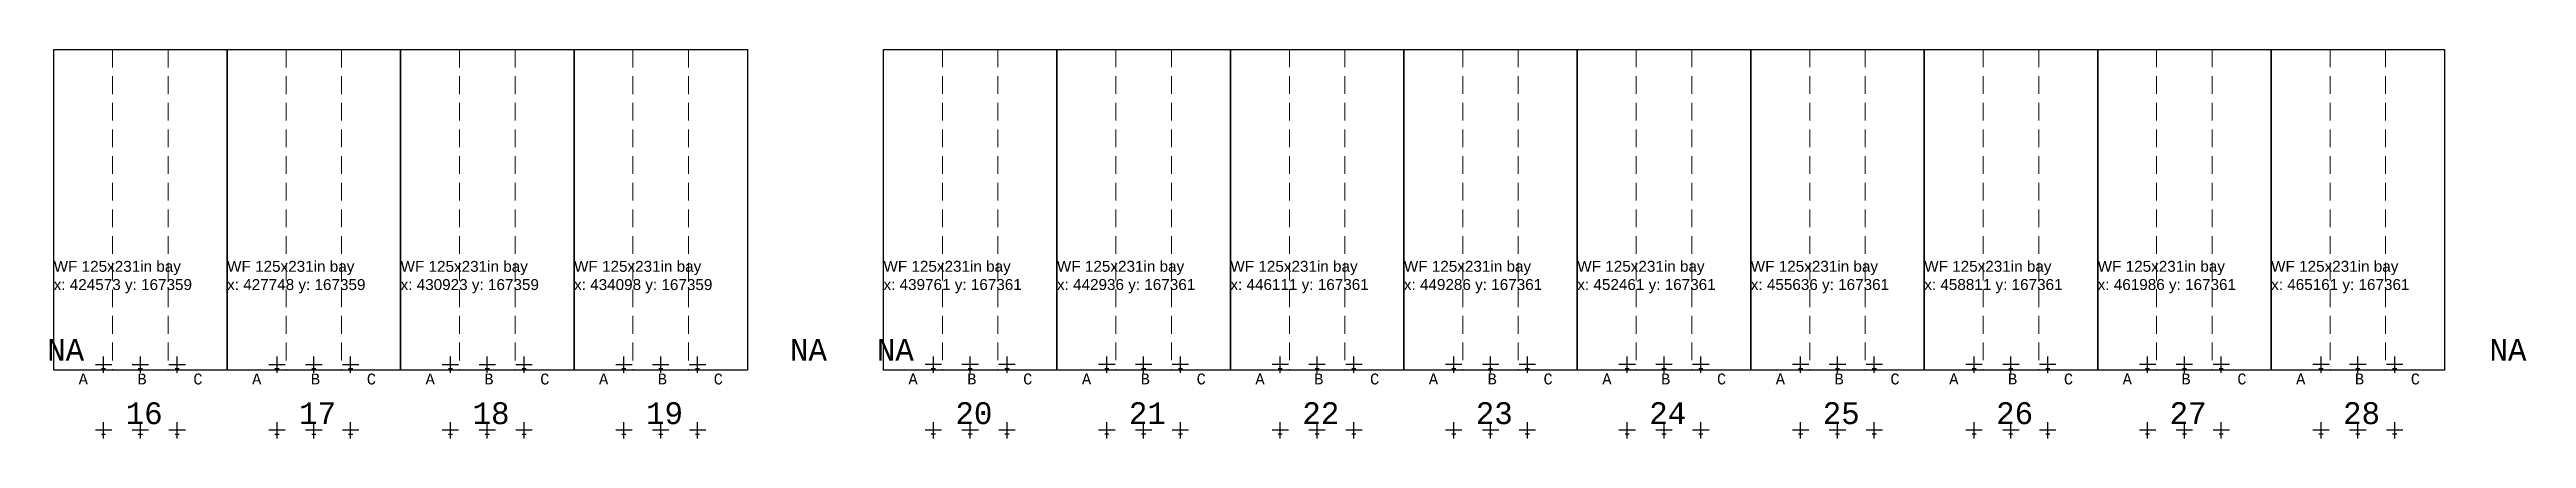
# Model space of a CAD drawing. Header units: millimetres. Extents: x 308165 to 657535, y 5096 to 173229.
# Drawn here: x 424497 to 469835, y 166110 to 173229 of the extents above; entities that cross this region are included whole.
import ezdxf

# ---------------------------------------------------------------- set-up
doc = ezdxf.new("R2010")
doc.units = ezdxf.units.MM
doc.linetypes.add('DASHED', pattern=[0.75, 0.5, -0.25])
doc.layers.add('Bin location transponder', color=250, linetype='Continuous')
doc.layers.add('WF_numbers', color=6, linetype='Continuous')
for name, color, linetype, lineweight in [('WF transponder', 3, 'Continuous', 30), ('WF_bay', 5, 'Continuous', 30), ('WF_sketch_stock_areas', 30, 'Continuous', 30)]:
    doc.layers.add(name, color=color, linetype=linetype, lineweight=lineweight)
doc.styles.get("Standard").update_dxf_attribs({"font": 'arial.ttf'})
doc.styles.add('WF_txt', font='consola.ttf')

msp = doc.modelspace()

# ---------------------------------------------------------------- texts
at = {"char_height": 200, "attachment_point": 1}
for s, insert in [('WF 125x231in bay\\Px: 424573 y: 167359', (424573, 169360)), ('WF 125x231in bay\\Px: 427748 y: 167359', (427748, 169360)), ('WF 125x231in bay\\Px: 430923 y: 167359', (430923, 169360)), ('WF 125x231in bay\\Px: 434098 y: 167359', (434098, 169360)), ('WF 125x231in bay\\Px: 439761 y: 167361', (439762, 169361)), ('WF 125x231in bay\\Px: 442936 y: 167361', (442937, 169361)), ('WF 125x231in bay\\Px: 446111 y: 167361', (446112, 169361)), ('WF 125x231in bay\\Px: 449286 y: 167361', (449287, 169361)), ('WF 125x231in bay\\Px: 452461 y: 167361', (452462, 169361)), ('WF 125x231in bay\\Px: 455636 y: 167361', (455637, 169361)), ('WF 125x231in bay\\Px: 458811 y: 167361', (458812, 169361)), ('WF 125x231in bay\\Px: 461986 y: 167361', (461987, 169361)), ('WF 125x231in bay\\Px: 465161 y: 167361', (465162, 169361))]:
    msp.add_mtext(s, dxfattribs=dict(at, insert=insert))
at = {"layer": 'WF_numbers', "linetype": 'DASHED', "char_height": 400, "attachment_point": 1, "style": 'WF_txt'}
for s, insert in [('NA', (424453, 167932, -324439)), ('NA', (438050, 167932, -324439)), ('NA', (439640, 167932, -324439)), ('NA', (469158, 167932, -324439)), ('16', (425890, 166772, -162219)), ('17', (429065, 166772, -162219)), ('18', (432240, 166772, -162219)), ('19', (435415, 166772, -162219)), ('20', (441078, 166773, -162219)), ('21', (444253, 166773, -162219)), ('22', (447428, 166773, -162219)), ('23', (450603, 166773, -162219)), ('24', (453778, 166773, -162219)), ('25', (456953, 166773, -162219)), ('26', (460128, 166773, -162219)), ('27', (463303, 166773, -162219)), ('28', (466478, 166773, -162219))]:
    msp.add_mtext_dynamic_manual_height_columns(s, width=423.53, gutter_width=2118, heights=[0], dxfattribs=dict(at, insert=insert))

# ---------------------------------------------------------------- blocks, each defined once
blk = doc.blocks.new('Bin location transponder')
at = {"layer": 'Bin location transponder', "color": 3, "lineweight": 30}
for p, q in [((-600, 0), (600, 0)), ((-150, 300), (150, 300)), ((0, 600), (0, -600))]:
    blk.add_line(p, q, dxfattribs=at)
blk = doc.blocks.new('WF 125x231in bay')
at = {"layer": 'WF_bay', "linetype": 'DASHED', "lineweight": 5, "ltscale": 650}
for p, q in [((1079, 5867), (1079, 0)), ((2095, 5867), (2095, 0))]:
    blk.add_line(p, q, dxfattribs=at)
at = {"layer": 'WF_bay'}
blk.add_lwpolyline([(0, 5867), (3175, 5867), (3175, 0), (0, 0)], close=True, dxfattribs=at)
at = {"layer": 'WF transponder', "xscale": 0.25, "yscale": 0.25, "zscale": 0.25, "rotation": 180.0000000062352}
for p in [(913, 100), (1587, 100), (2261, 100), (913, -1100), (1587, -1100), (2261, -1100)]:
    blk.add_blockref('Bin location transponder', p, dxfattribs=at)
at = {"layer": 'WF_numbers', "linetype": 'DASHED', "char_height": 200, "attachment_point": 1, "rotation": 0, "style": 'WF_txt'}
for s, insert in [('A', (457, -62, -723)), ('B', (1532, -62, -723)), ('C', (2556, -62, -723))]:
    blk.add_mtext_dynamic_manual_height_columns(s, width=423.53, gutter_width=2118, heights=[0], dxfattribs=dict(at, insert=insert))

# ---------------------------------------------------------------- block references
at = {"layer": 'WF_sketch_stock_areas'}
for p in [(424573, 167360, -162219), (427748, 167360, -162219), (430923, 167360, -162219), (434098, 167360, -162219), (439762, 167361, -162219), (442937, 167361, -162219), (446112, 167361, -162219), (449287, 167361, -162219), (452462, 167361, -162219), (455637, 167361, -162219), (458812, 167361, -162219), (461987, 167361, -162219), (465162, 167361, -162219)]:
    msp.add_blockref('WF 125x231in bay', p, dxfattribs=at)

msp.set_redraw_order([(e.dxf.handle, doc.entitydb.next_handle()) for e in msp.query("TEXT MTEXT ATTDEF DIMENSION ARC_DIMENSION")])  # texts and dimensions are drawn at this point

doc.saveas('drawing.dxf')
